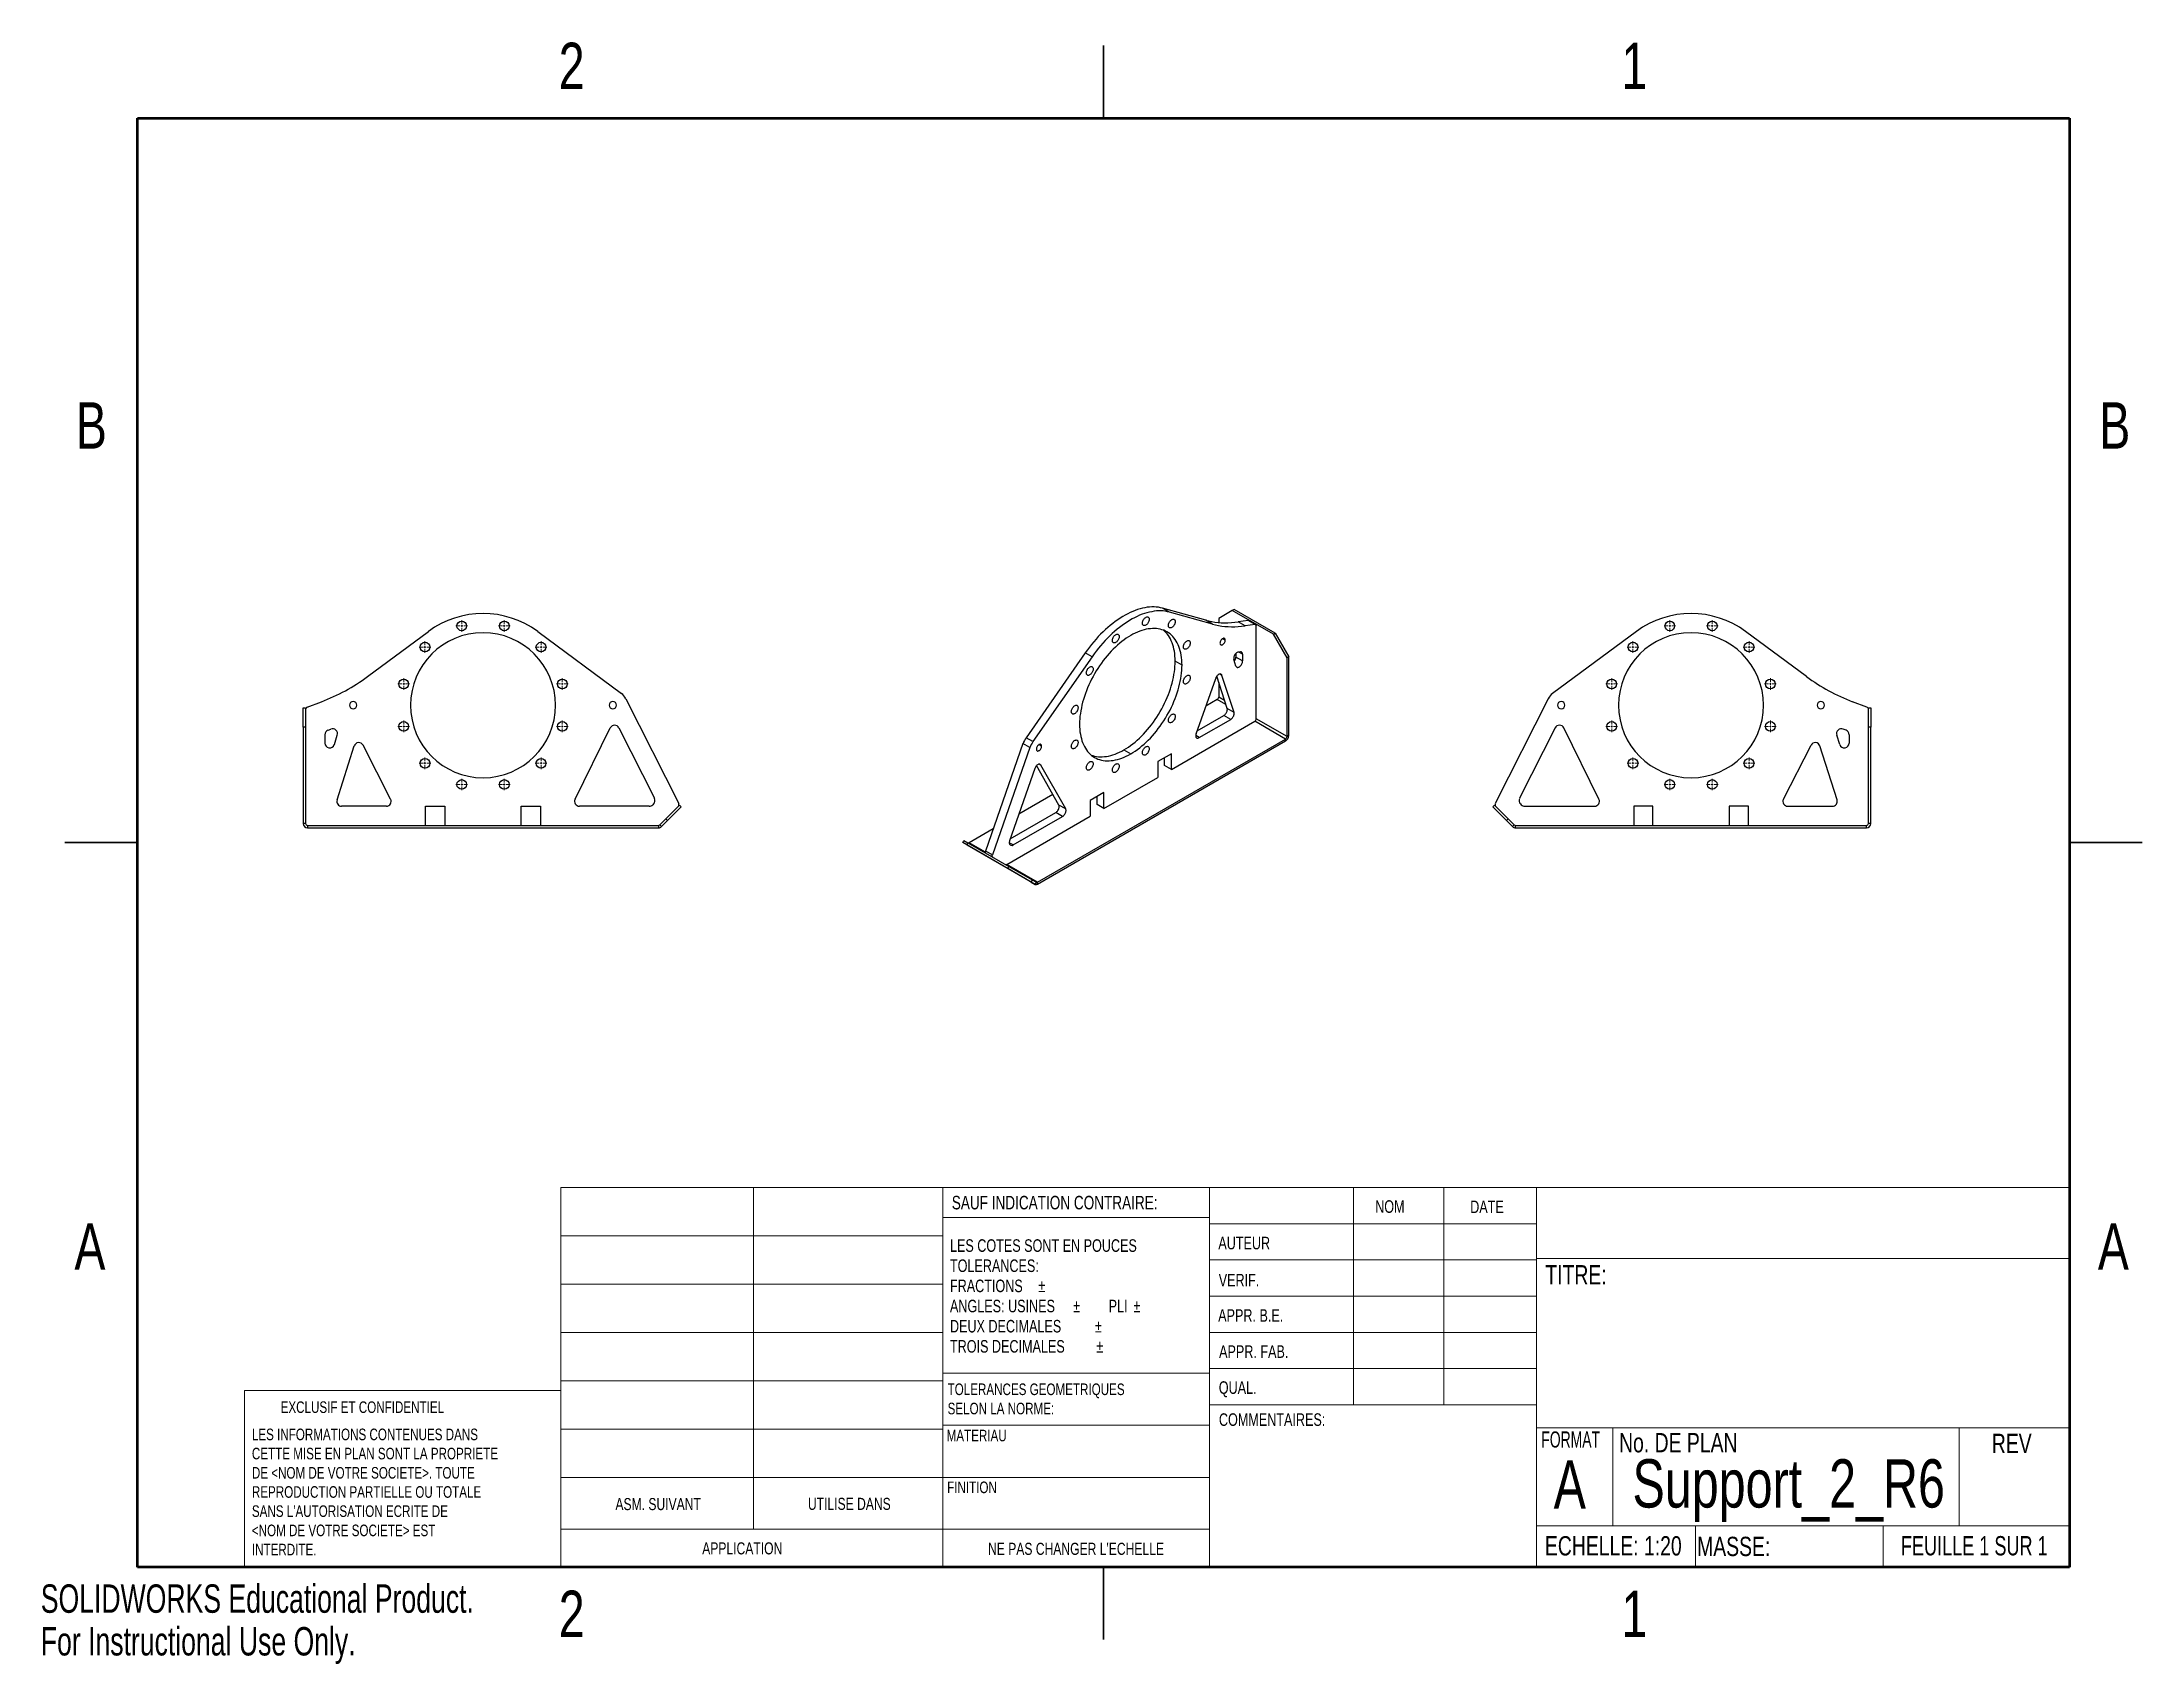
# Model space of a CAD drawing. Header units: millimetres. Extents: x 0 to 276, y 0 to 213.
import ezdxf

# ---------------------------------------------------------------- set-up
doc = ezdxf.new("R2010")
doc.units = ezdxf.units.MM
doc.styles.add('SLDTEXTSTYLE0', font='TXT', dxfattribs={"width": 0.75})
doc.styles.add('SLDTEXTSTYLE1', font='TXT', dxfattribs={"width": 0.64567})
doc.styles.add('SLDTEXTSTYLE2', font='TXT', dxfattribs={"width": 0.7})

msp = doc.modelspace()

# ---------------------------------------------------------------- texts
at = {"color": 7, "linetype": 'Continuous', "lineweight": 0}
for s, insert, char_height, attachment_point, style in [('2', (69.79, 213.1), 6.1, 2, 'SLDTEXTSTYLE0'), ('1', (209.49, 213.1), 6.1, 2, 'SLDTEXTSTYLE0'), ('B', (6.65, 165.83), 6.1, 2, 'SLDTEXTSTYLE0'), ('B', (272.65, 165.83), 6.1, 2, 'SLDTEXTSTYLE0'), ('SAUF INDICATION CONTRAIRE:', (119.76, 61.5), 1.778, 1, 'SLDTEXTSTYLE0'), ('NOM', (175.42, 60.92), 1.651, 1, 'SLDTEXTSTYLE0'), ('DATE', (187.91, 60.88), 1.651, 1, 'SLDTEXTSTYLE0'), ('A', (6.46, 57.88), 6.1, 2, 'SLDTEXTSTYLE0'), ('LES COTES SONT EN POUCES', (119.52, 55.79), 1.651, 1, 'SLDTEXTSTYLE0'), ('AUTEUR', (154.8, 56.12), 1.651, 1, 'SLDTEXTSTYLE0'), ('A', (272.46, 57.88), 6.1, 2, 'SLDTEXTSTYLE0'), ('TOLERANCES:', (119.52, 53.14), 1.651, 1, 'SLDTEXTSTYLE0'), ('FRACTIONS', (119.52, 50.49), 1.651, 1, 'SLDTEXTSTYLE0'), ('%%p', (131.14, 50.49), 1.651, 1, 'SLDTEXTSTYLE0'), ('VERIF.', (154.85, 51.24), 1.651, 1, 'SLDTEXTSTYLE0'), ('TITRE:', (197.79, 52.39), 2.54, 1, 'SLDTEXTSTYLE0'), ('ANGLES: USINES', (119.52, 47.84), 1.651, 1, 'SLDTEXTSTYLE0'), ('%%p', (135.71, 47.84), 1.651, 1, 'SLDTEXTSTYLE0'), ('PLI', (140.38, 47.84), 1.651, 1, 'SLDTEXTSTYLE0'), ('%%p', (143.64, 47.84), 1.651, 1, 'SLDTEXTSTYLE0'), ('DEUX DECIMALES', (119.52, 45.19), 1.651, 1, 'SLDTEXTSTYLE0'), ('%%p', (138.58, 45.19), 1.651, 1, 'SLDTEXTSTYLE0'), ('APPR. B.E.', (154.78, 46.6), 1.651, 1, 'SLDTEXTSTYLE0'), ('TROIS DECIMALES', (119.52, 42.54), 1.651, 1, 'SLDTEXTSTYLE0'), ('%%p', (138.76, 42.54), 1.651, 1, 'SLDTEXTSTYLE0'), ('APPR. FAB.', (154.9, 41.85), 1.651, 1, 'SLDTEXTSTYLE0'), ('TOLERANCES GEOMETRIQUES', (119.21, 36.83), 1.524, 1, 'SLDTEXTSTYLE0'), ('QUAL.', (154.86, 37.12), 1.651, 1, 'SLDTEXTSTYLE0'), ('EXCLUSIF ET CONFIDENTIEL', (31.53, 34.48), 1.524, 1, 'SLDTEXTSTYLE0'), ('SELON LA NORME:', (119.21, 34.3), 1.524, 1, 'SLDTEXTSTYLE0'), ('LES INFORMATIONS CONTENUES DANS', (27.75, 30.9), 1.524, 1, 'SLDTEXTSTYLE0'), ('MATERIAU', (119.08, 30.75), 1.524, 1, 'SLDTEXTSTYLE0'), ('COMMENTAIRES:', (154.88, 32.91), 1.651, 1, 'SLDTEXTSTYLE0'), ('FORMAT', (197.26, 30.53), 2.117, 1, 'SLDTEXTSTYLE1'), ('CETTE MISE EN PLAN SONT LA PROPRIETE', (27.75, 28.38), 1.524, 1, 'SLDTEXTSTYLE0'), ('No. DE PLAN', (207.48, 30.32), 2.54, 1, 'SLDTEXTSTYLE0'), ('REV', (256.48, 30.22), 2.54, 1, 'SLDTEXTSTYLE0'), ('DE <NOM DE VOTRE SOCIETE>. TOUTE', (27.75, 25.85), 1.524, 1, 'SLDTEXTSTYLE0'), ('A', (198.88, 26.72), 6.35, 1, 'SLDTEXTSTYLE0'), ('Support_2_R6', (229.78, 26.87), 6.35, 2, 'SLDTEXTSTYLE0'), ('REPRODUCTION PARTIELLE OU TOTALE', (27.75, 23.33), 1.524, 1, 'SLDTEXTSTYLE0'), ('FINITION', (119.15, 23.94), 1.524, 1, 'SLDTEXTSTYLE0'), ("SANS L'AUTORISATION ECRITE DE", (27.75, 20.81), 1.524, 1, 'SLDTEXTSTYLE0'), ('ASM. SUIVANT', (75.54, 21.77), 1.5875, 1, 'SLDTEXTSTYLE0'), ('UTILISE DANS', (100.85, 21.8), 1.5875, 1, 'SLDTEXTSTYLE0'), ('<NOM DE VOTRE SOCIETE> EST', (27.75, 18.28), 1.524, 1, 'SLDTEXTSTYLE0'), ('ECHELLE: 1:20', (197.73, 16.76), 2.54, 1, 'SLDTEXTSTYLE0'), ('MASSE:', (217.74, 16.68), 2.54, 1, 'SLDTEXTSTYLE0'), ('FEUILLE 1 SUR 1', (244.53, 16.77), 2.54, 1, 'SLDTEXTSTYLE2'), ('INTERDITE.', (27.75, 15.76), 1.524, 1, 'SLDTEXTSTYLE0'), ('APPLICATION', (86.95, 15.95), 1.5875, 1, 'SLDTEXTSTYLE0'), ("NE PAS CHANGER L'ECHELLE", (136.09, 15.89), 1.5875, 2, 'SLDTEXTSTYLE0'), ('2', (69.79, 9.6), 6.1, 2, 'SLDTEXTSTYLE0'), ('1', (209.49, 9.6), 6.1, 2, 'SLDTEXTSTYLE0')]:
    msp.add_mtext(s, dxfattribs=dict(at, insert=insert, char_height=char_height, attachment_point=attachment_point, style=style))
at = {"color": 7, "linetype": 'Continuous', "char_height": 3.7351, "attachment_point": 1, "style": 'SLDTEXTSTYLE2'}
for s, insert in [('SOLIDWORKS Educational Product.', (0, 10.42)), ('For Instructional Use Only.', (0, 4.81))]:
    msp.add_mtext(s, dxfattribs=dict(at, insert=insert))

# ---------------------------------------------------------------- blocks, each defined once
blk = doc.blocks.new('SW_CENTERMARKSYMBOL_0')
at = {"color": 0, "linetype": 'Continuous', "lineweight": 18}
for p, q in [((-0.254, 0), (-0.762, 0)), ((0, 0), (-0.127, 0)), ((0, 0.254), (0, 0.762)), ((0, 0), (0, 0.127)), ((0, 0), (0, -0.127)), ((0, 0), (0.127, 0)), ((0.254, 0), (0.762, 0)), ((0, -0.254), (0, -0.762))]:
    blk.add_line(p, q, dxfattribs=at)
blk = doc.blocks.new('SW_CENTERMARKSYMBOL_1')
at = {"color": 0, "linetype": 'Continuous', "lineweight": 18}
for p, q in [((-0.254, 0), (-0.762, 0)), ((0, 0), (-0.127, 0)), ((0, 0.254), (0, 0.762)), ((0, 0), (0, 0.127)), ((0, 0), (0, -0.127)), ((0, 0), (0.127, 0)), ((0.254, 0), (0.762, 0)), ((0, -0.254), (0, -0.762))]:
    blk.add_line(p, q, dxfattribs=at)
blk = doc.blocks.new('SW_CENTERMARKSYMBOL_2')
at = {"color": 0, "linetype": 'Continuous', "lineweight": 18}
for p, q in [((-0.254, 0), (-0.762, 0)), ((0, 0), (-0.127, 0)), ((0, 0.254), (0, 0.762)), ((0, 0), (0, 0.127)), ((0, 0), (0, -0.127)), ((0, 0), (0.127, 0)), ((0.254, 0), (0.762, 0)), ((0, -0.254), (0, -0.762))]:
    blk.add_line(p, q, dxfattribs=at)
blk = doc.blocks.new('SW_CENTERMARKSYMBOL_3')
at = {"color": 0, "linetype": 'Continuous', "lineweight": 18}
for p, q in [((-0.254, 0), (-0.762, 0)), ((0, 0), (-0.127, 0)), ((0, 0.254), (0, 0.762)), ((0, 0), (0, 0.127)), ((0, 0), (0, -0.127)), ((0, 0), (0.127, 0)), ((0.254, 0), (0.762, 0)), ((0, -0.254), (0, -0.762))]:
    blk.add_line(p, q, dxfattribs=at)
blk = doc.blocks.new('SW_CENTERMARKSYMBOL_4')
at = {"color": 0, "linetype": 'Continuous', "lineweight": 18}
for p, q in [((-0.254, 0), (-0.762, 0)), ((0, 0), (-0.127, 0)), ((0, 0.254), (0, 0.762)), ((0, 0), (0, 0.127)), ((0, 0), (0, -0.127)), ((0, 0), (0.127, 0)), ((0.254, 0), (0.762, 0)), ((0, -0.254), (0, -0.762))]:
    blk.add_line(p, q, dxfattribs=at)
blk = doc.blocks.new('SW_CENTERMARKSYMBOL_5')
at = {"color": 0, "linetype": 'Continuous', "lineweight": 18}
for p, q in [((-0.254, 0), (-0.762, 0)), ((0, 0), (-0.127, 0)), ((0, 0.254), (0, 0.762)), ((0, 0), (0, 0.127)), ((0, 0), (0, -0.127)), ((0, 0), (0.127, 0)), ((0.254, 0), (0.762, 0)), ((0, -0.254), (0, -0.762))]:
    blk.add_line(p, q, dxfattribs=at)
blk = doc.blocks.new('SW_CENTERMARKSYMBOL_6')
at = {"color": 0, "linetype": 'Continuous', "lineweight": 18}
for p, q in [((-0.254, 0), (-0.762, 0)), ((0, 0), (-0.127, 0)), ((0, 0.254), (0, 0.762)), ((0, 0), (0, 0.127)), ((0, 0), (0, -0.127)), ((0, 0), (0.127, 0)), ((0.254, 0), (0.762, 0)), ((0, -0.254), (0, -0.762))]:
    blk.add_line(p, q, dxfattribs=at)
blk = doc.blocks.new('SW_CENTERMARKSYMBOL_7')
at = {"color": 0, "linetype": 'Continuous', "lineweight": 18}
for p, q in [((-0.254, 0), (-0.762, 0)), ((0, 0), (-0.127, 0)), ((0, 0.254), (0, 0.762)), ((0, 0), (0, 0.127)), ((0, 0), (0, -0.127)), ((0, 0), (0.127, 0)), ((0.254, 0), (0.762, 0)), ((0, -0.254), (0, -0.762))]:
    blk.add_line(p, q, dxfattribs=at)
blk = doc.blocks.new('SW_CENTERMARKSYMBOL_8')
at = {"color": 0, "linetype": 'Continuous', "lineweight": 18}
for p, q in [((-0.254, 0), (-0.762, 0)), ((0, 0), (-0.127, 0)), ((0, 0.254), (0, 0.762)), ((0, 0), (0, 0.127)), ((0, 0), (0, -0.127)), ((0, 0), (0.127, 0)), ((0.254, 0), (0.762, 0)), ((0, -0.254), (0, -0.762))]:
    blk.add_line(p, q, dxfattribs=at)
blk = doc.blocks.new('SW_CENTERMARKSYMBOL_9')
at = {"color": 0, "linetype": 'Continuous', "lineweight": 18}
for p, q in [((-0.254, 0), (-0.762, 0)), ((0, 0), (-0.127, 0)), ((0, 0.254), (0, 0.762)), ((0, 0), (0, 0.127)), ((0, 0), (0, -0.127)), ((0, 0), (0.127, 0)), ((0.254, 0), (0.762, 0)), ((0, -0.254), (0, -0.762))]:
    blk.add_line(p, q, dxfattribs=at)
blk = doc.blocks.new('SW_CENTERMARKSYMBOL_10')
at = {"color": 0, "linetype": 'Continuous', "lineweight": 18}
for p, q in [((-0.254, 0), (-0.762, 0)), ((0, 0), (-0.127, 0)), ((0, 0.254), (0, 0.762)), ((0, 0), (0, 0.127)), ((0, 0), (0, -0.127)), ((0, 0), (0.127, 0)), ((0.254, 0), (0.762, 0)), ((0, -0.254), (0, -0.762))]:
    blk.add_line(p, q, dxfattribs=at)
blk = doc.blocks.new('SW_CENTERMARKSYMBOL_11')
at = {"color": 0, "linetype": 'Continuous', "lineweight": 18}
for p, q in [((-0.254, 0), (-0.762, 0)), ((0, 0), (-0.127, 0)), ((0, 0.254), (0, 0.762)), ((0, 0), (0, 0.127)), ((0, 0), (0, -0.127)), ((0, 0), (0.127, 0)), ((0.254, 0), (0.762, 0)), ((0, -0.254), (0, -0.762))]:
    blk.add_line(p, q, dxfattribs=at)
blk = doc.blocks.new('SW_CENTERMARKSYMBOL_12')
at = {"color": 0, "linetype": 'Continuous', "lineweight": 18}
for p, q in [((-0.254, 0), (-0.762, 0)), ((0, 0), (-0.127, 0)), ((0, 0.254), (0, 0.762)), ((0, 0), (0, 0.127)), ((0, 0), (0, -0.127)), ((0, 0), (0.127, 0)), ((0.254, 0), (0.762, 0)), ((0, -0.254), (0, -0.762))]:
    blk.add_line(p, q, dxfattribs=at)
blk = doc.blocks.new('SW_CENTERMARKSYMBOL_13')
at = {"color": 0, "linetype": 'Continuous', "lineweight": 18}
for p, q in [((-0.254, 0), (-0.762, 0)), ((0, 0), (-0.127, 0)), ((0, 0.254), (0, 0.762)), ((0, 0), (0, 0.127)), ((0, 0), (0, -0.127)), ((0, 0), (0.127, 0)), ((0.254, 0), (0.762, 0)), ((0, -0.254), (0, -0.762))]:
    blk.add_line(p, q, dxfattribs=at)
blk = doc.blocks.new('SW_CENTERMARKSYMBOL_14')
at = {"color": 0, "linetype": 'Continuous', "lineweight": 18}
for p, q in [((-0.254, 0), (-0.762, 0)), ((0, 0), (-0.127, 0)), ((0, 0.254), (0, 0.762)), ((0, 0), (0, 0.127)), ((0, 0), (0, -0.127)), ((0, 0), (0.127, 0)), ((0.254, 0), (0.762, 0)), ((0, -0.254), (0, -0.762))]:
    blk.add_line(p, q, dxfattribs=at)
blk = doc.blocks.new('SW_CENTERMARKSYMBOL_15')
at = {"color": 0, "linetype": 'Continuous', "lineweight": 18}
for p, q in [((-0.254, 0), (-0.762, 0)), ((0, 0), (-0.127, 0)), ((0, 0.254), (0, 0.762)), ((0, 0), (0, 0.127)), ((0, 0), (0, -0.127)), ((0, 0), (0.127, 0)), ((0.254, 0), (0.762, 0)), ((0, -0.254), (0, -0.762))]:
    blk.add_line(p, q, dxfattribs=at)
blk = doc.blocks.new('SW_CENTERMARKSYMBOL_16')
at = {"color": 0, "linetype": 'Continuous', "lineweight": 18}
for p, q in [((-0.254, 0), (-0.762, 0)), ((0, 0), (-0.127, 0)), ((0, 0.254), (0, 0.762)), ((0, 0), (0, 0.127)), ((0, 0), (0, -0.127)), ((0, 0), (0.127, 0)), ((0.254, 0), (0.762, 0)), ((0, -0.254), (0, -0.762))]:
    blk.add_line(p, q, dxfattribs=at)
blk = doc.blocks.new('SW_CENTERMARKSYMBOL_17')
at = {"color": 0, "linetype": 'Continuous', "lineweight": 18}
for p, q in [((-0.254, 0), (-0.762, 0)), ((0, 0), (-0.127, 0)), ((0, 0.254), (0, 0.762)), ((0, 0), (0, 0.127)), ((0, 0), (0, -0.127)), ((0, 0), (0.127, 0)), ((0.254, 0), (0.762, 0)), ((0, -0.254), (0, -0.762))]:
    blk.add_line(p, q, dxfattribs=at)
blk = doc.blocks.new('SW_CENTERMARKSYMBOL_18')
at = {"color": 0, "linetype": 'Continuous', "lineweight": 18}
for p, q in [((-0.254, 0), (-0.762, 0)), ((0, 0), (-0.127, 0)), ((0, 0.254), (0, 0.762)), ((0, 0), (0, 0.127)), ((0, 0), (0, -0.127)), ((0, 0), (0.127, 0)), ((0.254, 0), (0.762, 0)), ((0, -0.254), (0, -0.762))]:
    blk.add_line(p, q, dxfattribs=at)
blk = doc.blocks.new('SW_CENTERMARKSYMBOL_19')
at = {"color": 0, "linetype": 'Continuous', "lineweight": 18}
for p, q in [((-0.254, 0), (-0.762, 0)), ((0, 0), (-0.127, 0)), ((0, 0.254), (0, 0.762)), ((0, 0), (0, 0.127)), ((0, 0), (0, -0.127)), ((0, 0), (0.127, 0)), ((0.254, 0), (0.762, 0)), ((0, -0.254), (0, -0.762))]:
    blk.add_line(p, q, dxfattribs=at)
blk = doc.blocks.new('SW_CENTERMARKSYMBOL_20')
at = {"color": 0, "linetype": 'Continuous', "lineweight": 18}
for p, q in [((-0.254, 0), (-0.762, 0)), ((0, 0), (-0.127, 0)), ((0, 0.254), (0, 0.762)), ((0, 0), (0, 0.127)), ((0, 0), (0, -0.127)), ((0, 0), (0.127, 0)), ((0.254, 0), (0.762, 0)), ((0, -0.254), (0, -0.762))]:
    blk.add_line(p, q, dxfattribs=at)
blk = doc.blocks.new('SW_CENTERMARKSYMBOL_21')
at = {"color": 0, "linetype": 'Continuous', "lineweight": 18}
for p, q in [((-0.254, 0), (-0.762, 0)), ((0, 0), (-0.127, 0)), ((0, 0.254), (0, 0.762)), ((0, 0), (0, 0.127)), ((0, 0), (0, -0.127)), ((0, 0), (0.127, 0)), ((0.254, 0), (0.762, 0)), ((0, -0.254), (0, -0.762))]:
    blk.add_line(p, q, dxfattribs=at)
blk = doc.blocks.new('SW_CENTERMARKSYMBOL_22')
at = {"color": 0, "linetype": 'Continuous', "lineweight": 18}
for p, q in [((-0.254, 0), (-0.762, 0)), ((0, 0), (-0.127, 0)), ((0, 0.254), (0, 0.762)), ((0, 0), (0, 0.127)), ((0, 0), (0, -0.127)), ((0, 0), (0.127, 0)), ((0.254, 0), (0.762, 0)), ((0, -0.254), (0, -0.762))]:
    blk.add_line(p, q, dxfattribs=at)
blk = doc.blocks.new('SW_CENTERMARKSYMBOL_23')
at = {"color": 0, "linetype": 'Continuous', "lineweight": 18}
for p, q in [((-0.254, 0), (-0.762, 0)), ((0, 0), (-0.127, 0)), ((0, 0.254), (0, 0.762)), ((0, 0), (0, 0.127)), ((0, 0), (0, -0.127)), ((0, 0), (0.127, 0)), ((0.254, 0), (0.762, 0)), ((0, -0.254), (0, -0.762))]:
    blk.add_line(p, q, dxfattribs=at)

# ---------------------------------------------------------------- linework, layer by layer
at = {"color": 7, "linetype": 'Continuous', "lineweight": 25}
for p, q in [((139.7, 212.72), (139.7, 203.2)), ((139.7, 203.2), (139.7, 212.72)), ((148.37, 138.24), (147.47, 138.76)), ((153.14, 137.18), (147.47, 138.76)), ((154.03, 136.66), (148.37, 138.24)), ((156.64, 138.46), (154.85, 137.42)), ((156.87, 138.59), (156.64, 138.46)), ((162.03, 135.35), (156.64, 138.46)), ((162.26, 135.48), (156.87, 138.59)), ((42.94, 129.76), (50.95, 135.7)), ((65.32, 135.7), (76.34, 127.53)), ((154.03, 136.66), (153.14, 137.18)), ((154.85, 137.42), (154.85, 136.87)), ((158.74, 137.14), (157.41, 136.95)), ((158.31, 136.43), (157.41, 136.95)), ((159.64, 136.62), (158.31, 136.43)), ((159.64, 136.62), (158.74, 137.14)), ((159.72, 136.61), (158.82, 137.13)), ((159.79, 124.22), (159.79, 136.46)), ((162.03, 135.35), (162.26, 135.48)), ((163.83, 132.24), (162.03, 135.35)), ((162.26, 135.48), (164.05, 132.36)), ((209.76, 135.7), (198.74, 127.53)), ((232.13, 129.76), (224.12, 135.7)), ((137.31, 132.89), (129.52, 121.73)), ((138.21, 132.37), (137.31, 132.89)), ((155.7, 134.55), (155.36, 134.75)), ((157.09, 132.79), (157.09, 132.34)), ((157.7, 133.02), (157.42, 132.98)), ((157.99, 132.71), (157.49, 132.99)), ((157.99, 132.71), (157.99, 131.82)), ((138.21, 132.37), (130.42, 121.21)), ((150.03, 131.28), (149.13, 131.8)), ((155.97, 125.58), (154.59, 129.8)), ((155.27, 129.93), (154.98, 130.1)), ((156.86, 125.06), (155.27, 129.93)), ((157.11, 131.15), (156.84, 132)), ((157.99, 131.82), (157.09, 132.34)), ((164.05, 132.36), (163.83, 132.24)), ((163.83, 121.88), (163.83, 132.24)), ((164.05, 122.01), (164.05, 132.36)), ((151.88, 122.26), (154.45, 129.53)), ((154.85, 129), (154.85, 127.07)), ((155.63, 126.62), (154.85, 127.07)), ((34.49, 125.67), (34.81, 125.67)), ((34.49, 123.13), (34.49, 125.67)), ((34.81, 125.67), (34.81, 123.13)), ((35.01, 125.75), (36.9, 126.46)), ((76.9, 126.86), (83.87, 113.06)), ((152, 122.62), (155.54, 124.66)), ((154.66, 126.74), (153.15, 125.87)), ((155.8, 126.08), (154.66, 126.74)), ((156.44, 124.14), (155.54, 124.66)), ((156.86, 125.06), (155.97, 125.58)), ((198.17, 126.86), (191.21, 113.06)), ((240.06, 125.75), (238.18, 126.46)), ((240.27, 125.67), (240.59, 125.67)), ((240.27, 123.13), (240.27, 125.67)), ((240.59, 125.67), (240.59, 123.13)), ((34.49, 123.13), (34.49, 110.46)), ((34.81, 123.13), (34.49, 123.13)), ((34.81, 123.13), (34.81, 110.46)), ((37.35, 122.12), (37.35, 121.03)), ((37.76, 122.71), (38.15, 122.86)), ((38.59, 120.84), (38.98, 122.08)), ((70.23, 113.64), (74.86, 123.02)), ((75.99, 123.03), (80.67, 113.76)), ((130.42, 121.21), (129.52, 121.73)), ((131.02, 102.73), (163.64, 121.56)), ((148.63, 117.56), (159.6, 123.89)), ((152.28, 121.74), (151.83, 122)), ((152.28, 121.74), (156.44, 124.14)), ((163.64, 121.56), (159.6, 123.89)), ((163.83, 121.88), (159.79, 124.22)), ((163.64, 121.3), (163.64, 121.56)), ((164.05, 122.01), (163.83, 121.88)), ((199.08, 123.03), (194.41, 113.76)), ((204.84, 113.64), (200.22, 123.02)), ((236.49, 120.84), (236.1, 122.08)), ((237.32, 122.71), (236.93, 122.86)), ((237.73, 122.12), (237.73, 121.03)), ((240.59, 123.13), (240.27, 123.13)), ((240.27, 110.46), (240.27, 123.13)), ((240.59, 110.46), (240.59, 123.13)), ((38.94, 113.56), (41.19, 120.64)), ((45.99, 113.65), (42.36, 120.74)), ((129.12, 120.95), (124.2, 106.83)), ((130.02, 120.43), (125.1, 106.31)), ((130.02, 120.43), (129.12, 120.95)), ((131.02, 102.47), (163.64, 121.3)), ((131.57, 120.62), (131.22, 120.82)), ((142.39, 120.13), (143.29, 119.61)), ((148.63, 119.63), (146.83, 118.59)), ((147.73, 118.07), (147.73, 119.11)), ((148.63, 117.56), (148.63, 119.63)), ((229.08, 113.65), (232.72, 120.74)), ((236.13, 113.56), (233.89, 120.64)), ((130.66, 117.67), (127.36, 108.19)), ((133.84, 112.88), (130.9, 118.06)), ((131.47, 118.13), (131.26, 118.25)), ((134.74, 112.36), (131.47, 118.13)), ((139.75, 112.43), (146.83, 116.52)), ((146.83, 118.59), (146.83, 116.52)), ((148.63, 117.56), (147.73, 118.07)), ((133.05, 114.27), (128.58, 111.68)), ((139.75, 114.51), (137.96, 113.47)), ((137.96, 113.47), (137.96, 111.4)), ((138.85, 112.95), (138.85, 113.99)), ((139.75, 112.43), (139.75, 114.51)), ((34.81, 110.46), (34.49, 110.46)), ((45.43, 112.73), (39.55, 112.73)), ((50.59, 112.73), (53.13, 112.73)), ((50.59, 110.19), (50.59, 112.73)), ((53.13, 112.73), (53.13, 110.19)), ((63.14, 112.73), (65.68, 112.73)), ((63.14, 110.19), (63.14, 112.73)), ((65.68, 112.73), (65.68, 110.19)), ((79.99, 112.73), (70.8, 112.73)), ((80.55, 113.02), (80.44, 112.92)), ((81.39, 110.27), (82.18, 111.06)), ((81.61, 110.04), (82.4, 110.83)), ((82.18, 111.06), (83.97, 112.85)), ((82.4, 110.83), (82.18, 111.06)), ((84.2, 112.63), (82.4, 110.83)), ((83.97, 112.85), (84.2, 112.63)), ((126.98, 105.06), (137.96, 111.4)), ((127.44, 108.44), (133.44, 111.9)), ((127.84, 107.63), (134.33, 111.38)), ((134.33, 111.38), (133.44, 111.9)), ((134.74, 112.36), (133.84, 112.88)), ((139.75, 112.43), (138.85, 112.95)), ((190.88, 112.63), (191.11, 112.85)), ((192.68, 110.83), (190.88, 112.63)), ((191.11, 112.85), (192.9, 111.06)), ((192.9, 111.06), (192.68, 110.83)), ((192.68, 110.83), (193.46, 110.04)), ((192.9, 111.06), (193.69, 110.27)), ((194.53, 113.02), (194.63, 112.92)), ((195.08, 112.73), (204.27, 112.73)), ((209.4, 112.73), (209.4, 110.19)), ((211.94, 112.73), (209.4, 112.73)), ((211.94, 110.19), (211.94, 112.73)), ((221.95, 112.73), (221.95, 110.19)), ((224.49, 112.73), (221.95, 112.73)), ((224.49, 110.19), (224.49, 112.73)), ((229.65, 112.73), (235.53, 112.73)), ((240.59, 110.46), (240.27, 110.46)), ((3.17, 107.95), (12.7, 107.95)), ((12.7, 107.95), (3.17, 107.95)), ((35.07, 110.19), (35.07, 109.87)), ((35.07, 110.19), (81.2, 110.19)), ((35.07, 109.87), (81.2, 109.87)), ((81.2, 110.19), (81.2, 109.87)), ((81.39, 110.27), (81.61, 110.04)), ((121.19, 107.95), (121.35, 108.22)), ((121.75, 107.63), (121.19, 107.95)), ((121.72, 107.64), (121.19, 107.95)), ((121.35, 108.22), (121.88, 107.92)), ((121.88, 107.92), (121.72, 107.64)), ((121.88, 107.92), (127.27, 104.81)), ((125.21, 109.74), (122.04, 107.91)), ((124.17, 106.68), (122.04, 107.91)), ((127.84, 107.63), (127.31, 107.93)), ((193.46, 110.04), (193.69, 110.27)), ((193.88, 110.19), (240, 110.19)), ((193.88, 109.87), (193.88, 110.19)), ((193.88, 109.87), (240, 109.87)), ((240, 109.87), (240, 110.19)), ((276.23, 107.95), (266.7, 107.95)), ((266.7, 107.95), (276.23, 107.95)), ((121.72, 107.64), (127.11, 104.53)), ((130.73, 102.44), (121.75, 107.63)), ((125.1, 106.31), (124.2, 106.83)), ((131.02, 102.73), (126.98, 105.06)), ((127.44, 107.64), (127.52, 107.6)), ((127.11, 104.53), (127.27, 104.81)), ((130.18, 102.76), (127.11, 104.53)), ((127.27, 104.81), (130.33, 103.04)), ((130.33, 103.04), (130.18, 102.76)), ((130.18, 102.76), (130.73, 102.44)), ((130.33, 103.04), (130.89, 102.72)), ((130.73, 102.44), (130.89, 102.72)), ((131.02, 102.47), (131.02, 102.73)), ((139.7, 3.17), (139.7, 12.7)), ((139.7, 12.7), (139.7, 3.17))]:
    msp.add_line(p, q, dxfattribs=at)
at = {"color": 7, "linetype": 'Continuous', "lineweight": 50}
for p, q in [((12.7, 12.7), (12.7, 203.2)), ((12.7, 203.2), (266.7, 203.2)), ((266.7, 203.2), (266.7, 12.7)), ((266.7, 12.7), (12.7, 12.7))]:
    msp.add_line(p, q, dxfattribs=at)
at = {"color": 7, "linetype": 'Continuous', "lineweight": 18}
for p, q in [((68.35, 62.59), (266.7, 62.59)), ((68.35, 12.7), (68.35, 62.59)), ((93.7, 62.59), (93.7, 17.69)), ((118.57, 12.7), (118.57, 62.59)), ((153.66, 62.59), (153.66, 12.7)), ((172.56, 62.59), (172.56, 34.02)), ((184.46, 62.59), (184.46, 34.02)), ((196.63, 62.59), (196.63, 12.7)), ((153.66, 58.67), (118.57, 58.67)), ((68.35, 56.24), (118.57, 56.24)), ((153.66, 57.83), (196.63, 57.83)), ((153.66, 53.07), (196.63, 53.07)), ((196.63, 53.27), (266.7, 53.27)), ((68.35, 49.89), (118.57, 49.89)), ((153.66, 48.31), (196.63, 48.31)), ((68.35, 43.54), (118.57, 43.54)), ((196.63, 43.54), (153.66, 43.54)), ((196.63, 38.78), (153.66, 38.78)), ((26.77, 12.7), (26.77, 35.92)), ((68.35, 35.92), (26.77, 35.92)), ((68.35, 37.19), (118.57, 37.19)), ((118.57, 38.19), (153.66, 38.19)), ((196.63, 34.02), (153.66, 34.02)), ((68.35, 30.84), (118.57, 30.84)), ((118.57, 31.34), (153.66, 31.34)), ((196.63, 30.98), (266.7, 30.98)), ((206.68, 30.98), (206.68, 18.11)), ((252.17, 30.98), (252.17, 18.11)), ((68.35, 24.49), (118.57, 24.49)), ((118.57, 24.48), (153.66, 24.48)), ((68.35, 17.69), (153.66, 17.69)), ((196.63, 18.11), (266.7, 18.11)), ((217.54, 18.11), (217.54, 12.7)), ((242.22, 18.11), (242.22, 12.7))]:
    msp.add_line(p, q, dxfattribs=at)
at = {"color": 7, "linetype": 'Continuous', "lineweight": 25, "flags": 128}
for points in [[(147.47, 138.76), (147.2, 138.82), (146.93, 138.87), (146.64, 138.9), (146.36, 138.92), (146.06, 138.92), (145.76, 138.9), (145.46, 138.87), (145.15, 138.82), (144.83, 138.76), (144.51, 138.68), (144.19, 138.58), (143.87, 138.46), (143.54, 138.33), (143.22, 138.19), (142.89, 138.03), (142.56, 137.85), (142.23, 137.66), (141.9, 137.46), (141.57, 137.24), (141.24, 137.01), (140.92, 136.76), (140.59, 136.5), (140.27, 136.23), (139.95, 135.94), (139.64, 135.64), (139.33, 135.34), (139.02, 135.02), (138.72, 134.69), (138.43, 134.34), (138.14, 133.99), (137.86, 133.64), (137.58, 133.27), (137.31, 132.89)], [(148.37, 138.24), (148.1, 138.3), (147.83, 138.35), (147.54, 138.39), (147.25, 138.4), (146.96, 138.4), (146.66, 138.39), (146.35, 138.35), (146.04, 138.3), (145.73, 138.24), (145.41, 138.16), (145.09, 138.06), (144.77, 137.95), (144.44, 137.82), (144.11, 137.67), (143.79, 137.51), (143.46, 137.34), (143.13, 137.14), (142.8, 136.94), (142.47, 136.72), (142.14, 136.49), (141.81, 136.24), (141.49, 135.98), (141.17, 135.71), (140.85, 135.42), (140.54, 135.13), (140.23, 134.82), (139.92, 134.5), (139.62, 134.17), (139.33, 133.83), (139.04, 133.48), (138.76, 133.12), (138.48, 132.75), (138.21, 132.37)], [(140.87, 134.5), (140.87, 134.6), (140.89, 134.69), (140.92, 134.79), (140.97, 134.89), (141.02, 134.98), (141.08, 135.07), (141.15, 135.15), (141.22, 135.22), (141.3, 135.27), (141.37, 135.31), (141.45, 135.34), (141.52, 135.34), (141.58, 135.33), (141.64, 135.31), (141.69, 135.27), (141.72, 135.21), (141.75, 135.15), (141.76, 135.07), (141.76, 134.98), (141.75, 134.88), (141.72, 134.79), (141.69, 134.69), (141.64, 134.59), (141.58, 134.5), (141.52, 134.42), (141.45, 134.34), (141.37, 134.28), (141.3, 134.23), (141.22, 134.2), (141.15, 134.19), (141.08, 134.19), (141.02, 134.2), (140.97, 134.24), (140.92, 134.28), (140.89, 134.35), (140.87, 134.42), (140.87, 134.5)], [(150.03, 131.28), (150.02, 131.61), (150, 131.94), (149.97, 132.26), (149.92, 132.57), (149.87, 132.87), (149.8, 133.16), (149.71, 133.44), (149.62, 133.7), (149.51, 133.96), (149.39, 134.2), (149.26, 134.43), (149.12, 134.65), (148.97, 134.85), (148.81, 135.04), (148.63, 135.21), (148.45, 135.37), (148.26, 135.51), (148.05, 135.64), (147.84, 135.75), (147.62, 135.85), (147.39, 135.93), (147.15, 135.99), (146.91, 136.04), (146.66, 136.07), (146.4, 136.08), (146.14, 136.08), (145.87, 136.06), (145.59, 136.03), (145.32, 135.98), (145.03, 135.91), (144.75, 135.82), (144.46, 135.72), (144.17, 135.61), (143.88, 135.48), (143.58, 135.33), (143.29, 135.17)], [(144.82, 136.79), (144.82, 136.88), (144.84, 136.97), (144.87, 137.07), (144.92, 137.17), (144.97, 137.26), (145.03, 137.35), (145.1, 137.43), (145.17, 137.5), (145.25, 137.55), (145.32, 137.59), (145.4, 137.62), (145.47, 137.62), (145.53, 137.62), (145.59, 137.59), (145.64, 137.55), (145.68, 137.49), (145.7, 137.43), (145.71, 137.35), (145.71, 137.26), (145.7, 137.17), (145.68, 137.07), (145.64, 136.97), (145.59, 136.87), (145.53, 136.78), (145.47, 136.7), (145.4, 136.63), (145.32, 136.56), (145.25, 136.52), (145.17, 136.48), (145.1, 136.47), (145.03, 136.47), (144.97, 136.48), (144.92, 136.52), (144.87, 136.57), (144.84, 136.63), (144.82, 136.7), (144.82, 136.79)], [(149.13, 131.8), (149.12, 132.13), (149.1, 132.46), (149.07, 132.78), (149.03, 133.09), (148.97, 133.39), (148.9, 133.68), (148.82, 133.96), (148.72, 134.22), (148.62, 134.48), (148.5, 134.72), (148.37, 134.95), (148.23, 135.16), (148.07, 135.37), (147.91, 135.55), (147.74, 135.73), (147.58, 135.86)], [(148.24, 136.48), (148.25, 136.57), (148.26, 136.67), (148.3, 136.77), (148.34, 136.86), (148.39, 136.96), (148.45, 137.04), (148.52, 137.12), (148.59, 137.19), (148.67, 137.25), (148.75, 137.29), (148.82, 137.31), (148.89, 137.32), (148.96, 137.31), (149.01, 137.28), (149.06, 137.24), (149.1, 137.19), (149.12, 137.12), (149.14, 137.04), (149.14, 136.95), (149.12, 136.86), (149.1, 136.76), (149.06, 136.66), (149.01, 136.57), (148.96, 136.48), (148.89, 136.39), (148.82, 136.32), (148.75, 136.26), (148.67, 136.21), (148.59, 136.18), (148.52, 136.16), (148.45, 136.16), (148.39, 136.18), (148.34, 136.21), (148.3, 136.26), (148.26, 136.32), (148.25, 136.4), (148.24, 136.48)], [(153.14, 137.18), (153.53, 137.08), (153.94, 136.99), (154.35, 136.93), (154.77, 136.88), (155.19, 136.85), (155.62, 136.83), (156.06, 136.84), (156.51, 136.86), (156.96, 136.9), (157.41, 136.95)], [(154.03, 136.66), (154.43, 136.56), (154.84, 136.48), (155.25, 136.41), (155.67, 136.36), (156.09, 136.33), (156.52, 136.32), (156.96, 136.32), (157.4, 136.34), (157.85, 136.38), (158.31, 136.43)], [(159.64, 136.62), (159.67, 136.62), (159.7, 136.62), (159.73, 136.61), (159.75, 136.59), (159.76, 136.56), (159.78, 136.53), (159.78, 136.5), (159.79, 136.46)], [(143.29, 135.17), (143, 134.99), (142.7, 134.8), (142.41, 134.59), (142.12, 134.37), (141.83, 134.14), (141.55, 133.9), (141.27, 133.64), (140.99, 133.37), (140.71, 133.09), (140.44, 132.8), (140.18, 132.49), (139.92, 132.18), (139.67, 131.86), (139.43, 131.53), (139.19, 131.19), (138.96, 130.85), (138.74, 130.5), (138.53, 130.14), (138.33, 129.78), (138.13, 129.41), (137.95, 129.04), (137.77, 128.67), (137.61, 128.29), (137.46, 127.91), (137.32, 127.53), (137.19, 127.15), (137.07, 126.77), (136.96, 126.4), (136.87, 126.02), (136.79, 125.65), (136.72, 125.28), (136.66, 124.91), (136.61, 124.55), (136.58, 124.19), (136.56, 123.84), (136.56, 123.5)], [(150.21, 133.67), (150.22, 133.76), (150.24, 133.86), (150.27, 133.95), (150.31, 134.05), (150.37, 134.15), (150.43, 134.23), (150.5, 134.31), (150.57, 134.38), (150.64, 134.43), (150.72, 134.48), (150.8, 134.5), (150.87, 134.51), (150.93, 134.5), (150.99, 134.47), (151.04, 134.43), (151.07, 134.38), (151.1, 134.31), (151.11, 134.23), (151.11, 134.14), (151.1, 134.05), (151.07, 133.95), (151.04, 133.85), (150.99, 133.76), (150.93, 133.67), (150.87, 133.58), (150.8, 133.51), (150.72, 133.45), (150.64, 133.4), (150.57, 133.37), (150.5, 133.35), (150.43, 133.35), (150.37, 133.37), (150.31, 133.4), (150.27, 133.45), (150.24, 133.51), (150.22, 133.58), (150.21, 133.67)], [(155.7, 134.55), (155.69, 134.63), (155.68, 134.69), (155.64, 134.74), (155.6, 134.78), (155.55, 134.8), (155.49, 134.8), (155.42, 134.78), (155.36, 134.75), (155.29, 134.71), (155.23, 134.65), (155.17, 134.58), (155.11, 134.5), (155.07, 134.41), (155.04, 134.32), (155.02, 134.24), (155.01, 134.16)], [(155.01, 134.16), (155.02, 134.08), (155.04, 134.02), (155.07, 133.97), (155.11, 133.94), (155.17, 133.92), (155.23, 133.91), (155.29, 133.93), (155.36, 133.96), (155.42, 134.01), (155.49, 134.07), (155.55, 134.14), (155.6, 134.22), (155.64, 134.3), (155.68, 134.39), (155.69, 134.47), (155.7, 134.55)], [(157.42, 132.98), (157.35, 132.97), (157.27, 132.93), (157.2, 132.88), (157.12, 132.81), (157.05, 132.74), (156.99, 132.65), (156.93, 132.56), (156.88, 132.46), (156.85, 132.36), (156.83, 132.26), (156.82, 132.17), (156.82, 132.08), (156.84, 132)], [(157.99, 132.71), (157.99, 132.78), (157.97, 132.85), (157.95, 132.91), (157.91, 132.95), (157.87, 132.99), (157.82, 133.01), (157.76, 133.03), (157.7, 133.02)], [(137.44, 130.25), (137.45, 130.34), (137.47, 130.44), (137.5, 130.53), (137.54, 130.63), (137.6, 130.73), (137.66, 130.81), (137.73, 130.89), (137.8, 130.96), (137.87, 131.01), (137.95, 131.05), (138.02, 131.08), (138.1, 131.09), (138.16, 131.08), (138.22, 131.05), (138.27, 131.01), (138.3, 130.96), (138.33, 130.89), (138.34, 130.81), (138.34, 130.72), (138.33, 130.63), (138.3, 130.53), (138.27, 130.43), (138.22, 130.34), (138.16, 130.24), (138.1, 130.16), (138.02, 130.09), (137.95, 130.03), (137.87, 129.98), (137.8, 129.95), (137.73, 129.93), (137.66, 129.93), (137.6, 129.95), (137.54, 129.98), (137.5, 130.03), (137.47, 130.09), (137.45, 130.16), (137.44, 130.25)], [(142.39, 120.13), (142.69, 120.31), (142.98, 120.5), (143.27, 120.71), (143.56, 120.92), (143.85, 121.16), (144.14, 121.4), (144.42, 121.66), (144.7, 121.93), (144.97, 122.21), (145.24, 122.5), (145.5, 122.81), (145.76, 123.12), (146.01, 123.44), (146.26, 123.77), (146.49, 124.11), (146.72, 124.45), (146.94, 124.8), (147.16, 125.16), (147.36, 125.52), (147.55, 125.89), (147.74, 126.26), (147.91, 126.63), (148.07, 127.01), (148.23, 127.39), (148.37, 127.77), (148.5, 128.15), (148.62, 128.52), (148.72, 128.9), (148.82, 129.28), (148.9, 129.65), (148.97, 130.02), (149.03, 130.39), (149.07, 130.75), (149.1, 131.1), (149.12, 131.45), (149.13, 131.8)], [(143.29, 119.61), (143.58, 119.79), (143.88, 119.98), (144.17, 120.19), (144.46, 120.41), (144.75, 120.64), (145.03, 120.88), (145.32, 121.14), (145.59, 121.41), (145.87, 121.69), (146.14, 121.98), (146.4, 122.29), (146.66, 122.6), (146.91, 122.92), (147.15, 123.25), (147.39, 123.59), (147.62, 123.93), (147.84, 124.28), (148.05, 124.64), (148.26, 125), (148.45, 125.37), (148.63, 125.74), (148.81, 126.11), (148.97, 126.49), (149.12, 126.87), (149.26, 127.25), (149.39, 127.63), (149.51, 128.01), (149.62, 128.38), (149.71, 128.76), (149.8, 129.13), (149.87, 129.5), (149.92, 129.87), (149.97, 130.23), (150, 130.59), (150.02, 130.94), (150.03, 131.28)], [(150.21, 129.11), (150.22, 129.2), (150.24, 129.29), (150.27, 129.39), (150.31, 129.49), (150.37, 129.58), (150.43, 129.67), (150.5, 129.75), (150.57, 129.82), (150.64, 129.87), (150.72, 129.91), (150.8, 129.94), (150.87, 129.94), (150.93, 129.94), (150.99, 129.91), (151.04, 129.87), (151.07, 129.81), (151.1, 129.75), (151.11, 129.67), (151.11, 129.58), (151.1, 129.49), (151.07, 129.39), (151.04, 129.29), (150.99, 129.19), (150.93, 129.1), (150.87, 129.02), (150.8, 128.95), (150.72, 128.88), (150.64, 128.84), (150.57, 128.8), (150.5, 128.79), (150.43, 128.79), (150.37, 128.8), (150.31, 128.84), (150.27, 128.89), (150.24, 128.95), (150.22, 129.02), (150.21, 129.11)], [(155.27, 129.93), (155.25, 130), (155.2, 130.05), (155.15, 130.08), (155.1, 130.1), (155.03, 130.11), (154.96, 130.09), (154.88, 130.07), (154.81, 130.02), (154.73, 129.96), (154.66, 129.89), (154.6, 129.81), (154.54, 129.72), (154.49, 129.63), (154.45, 129.53)], [(157.11, 131.15), (157.14, 131.09), (157.18, 131.04), (157.23, 131), (157.29, 130.98), (157.35, 130.98), (157.42, 130.99), (157.5, 131.02), (157.57, 131.06), (157.65, 131.12), (157.72, 131.18), (157.78, 131.26), (157.84, 131.35), (157.89, 131.44), (157.94, 131.54), (157.97, 131.63), (157.98, 131.73), (157.99, 131.82)], [(135.47, 125.16), (135.48, 125.25), (135.49, 125.34), (135.53, 125.44), (135.57, 125.54), (135.62, 125.63), (135.68, 125.72), (135.75, 125.8), (135.82, 125.87), (135.9, 125.92), (135.97, 125.96), (136.05, 125.99), (136.12, 125.99), (136.18, 125.99), (136.24, 125.96), (136.29, 125.92), (136.33, 125.86), (136.35, 125.8), (136.37, 125.72), (136.37, 125.63), (136.35, 125.54), (136.33, 125.44), (136.29, 125.34), (136.24, 125.24), (136.18, 125.15), (136.12, 125.07), (136.05, 125), (135.97, 124.93), (135.9, 124.89), (135.82, 124.85), (135.75, 124.84), (135.68, 124.84), (135.62, 124.85), (135.57, 124.89), (135.53, 124.94), (135.49, 125), (135.48, 125.07), (135.47, 125.16)], [(148.24, 124.01), (148.25, 124.11), (148.26, 124.2), (148.3, 124.3), (148.34, 124.4), (148.39, 124.49), (148.45, 124.58), (148.52, 124.66), (148.59, 124.73), (148.67, 124.78), (148.75, 124.82), (148.82, 124.84), (148.89, 124.85), (148.96, 124.84), (149.01, 124.82), (149.06, 124.78), (149.1, 124.72), (149.12, 124.65), (149.14, 124.58), (149.14, 124.49), (149.12, 124.39), (149.1, 124.3), (149.06, 124.2), (149.01, 124.1), (148.96, 124.01), (148.89, 123.93), (148.82, 123.85), (148.75, 123.79), (148.67, 123.74), (148.59, 123.71), (148.52, 123.7), (148.45, 123.7), (148.39, 123.71), (148.34, 123.75), (148.3, 123.79), (148.26, 123.86), (148.25, 123.93), (148.24, 124.01)], [(155.54, 124.66), (155.61, 124.71), (155.69, 124.77), (155.76, 124.85), (155.82, 124.94), (155.88, 125.03), (155.92, 125.13), (155.95, 125.23), (155.98, 125.32), (155.99, 125.42), (155.98, 125.5), (155.97, 125.58)], [(156.44, 124.14), (156.51, 124.19), (156.59, 124.26), (156.66, 124.33), (156.72, 124.42), (156.77, 124.51), (156.82, 124.61), (156.85, 124.71), (156.87, 124.81), (156.88, 124.9), (156.88, 124.98), (156.86, 125.06)], [(136.56, 123.5), (136.56, 123.17), (136.58, 122.84), (136.61, 122.52), (136.66, 122.21), (136.72, 121.91), (136.79, 121.62), (136.87, 121.34), (136.96, 121.08), (137.07, 120.82), (137.19, 120.58), (137.32, 120.35), (137.46, 120.13), (137.61, 119.93), (137.77, 119.74), (137.95, 119.57), (138.13, 119.41), (138.33, 119.27), (138.53, 119.14), (138.74, 119.03), (138.96, 118.93), (139.19, 118.85), (139.43, 118.79), (139.67, 118.74), (139.92, 118.71), (140.18, 118.7), (140.44, 118.7), (140.71, 118.72), (140.99, 118.75), (141.27, 118.8), (141.55, 118.87), (141.83, 118.96), (142.12, 119.06), (142.41, 119.17), (142.7, 119.3), (143, 119.45), (143.29, 119.61)], [(151.88, 122.26), (151.85, 122.16), (151.83, 122.07), (151.83, 121.98), (151.84, 121.9), (151.86, 121.82), (151.89, 121.77), (151.94, 121.72), (151.99, 121.69), (152.06, 121.68), (152.13, 121.68), (152.2, 121.7), (152.28, 121.74)], [(131.57, 120.62), (131.56, 120.7), (131.54, 120.76), (131.51, 120.81), (131.47, 120.85), (131.41, 120.86), (131.36, 120.87), (131.29, 120.85), (131.22, 120.82), (131.16, 120.77), (131.09, 120.71), (131.03, 120.64), (130.98, 120.56), (130.94, 120.48), (130.91, 120.39), (130.89, 120.31), (130.88, 120.23)], [(130.88, 120.23), (130.89, 120.15), (130.91, 120.09), (130.94, 120.04), (130.98, 120), (131.03, 119.98), (131.09, 119.98), (131.16, 120), (131.22, 120.03), (131.29, 120.07), (131.36, 120.13), (131.41, 120.2), (131.47, 120.28), (131.51, 120.37), (131.54, 120.46), (131.56, 120.54), (131.57, 120.62)], [(135.47, 120.59), (135.48, 120.68), (135.49, 120.78), (135.53, 120.88), (135.57, 120.98), (135.62, 121.07), (135.68, 121.16), (135.75, 121.24), (135.82, 121.3), (135.9, 121.36), (135.97, 121.4), (136.05, 121.42), (136.12, 121.43), (136.18, 121.42), (136.24, 121.4), (136.29, 121.36), (136.33, 121.3), (136.35, 121.23), (136.37, 121.15), (136.37, 121.07), (136.35, 120.97), (136.33, 120.88), (136.29, 120.78), (136.24, 120.68), (136.18, 120.59), (136.12, 120.51), (136.05, 120.43), (135.97, 120.37), (135.9, 120.32), (135.82, 120.29), (135.75, 120.27), (135.68, 120.27), (135.62, 120.29), (135.57, 120.32), (135.53, 120.37), (135.49, 120.44), (135.48, 120.51), (135.47, 120.59)], [(138.1, 119.44), (138.29, 119.37), (138.53, 119.31), (138.77, 119.26), (139.03, 119.23), (139.28, 119.21), (139.55, 119.22), (139.82, 119.24), (140.09, 119.27), (140.37, 119.32), (140.65, 119.39), (140.93, 119.47), (141.22, 119.57), (141.51, 119.69), (141.81, 119.82), (142.1, 119.97), (142.39, 120.13)], [(144.82, 119.76), (144.82, 119.85), (144.84, 119.94), (144.87, 120.04), (144.92, 120.14), (144.97, 120.23), (145.03, 120.32), (145.1, 120.4), (145.17, 120.47), (145.25, 120.52), (145.32, 120.56), (145.4, 120.59), (145.47, 120.6), (145.53, 120.59), (145.59, 120.56), (145.64, 120.52), (145.68, 120.47), (145.7, 120.4), (145.71, 120.32), (145.71, 120.23), (145.7, 120.14), (145.68, 120.04), (145.64, 119.94), (145.59, 119.84), (145.53, 119.75), (145.47, 119.67), (145.4, 119.6), (145.32, 119.54), (145.25, 119.49), (145.17, 119.45), (145.1, 119.44), (145.03, 119.44), (144.97, 119.46), (144.92, 119.49), (144.87, 119.54), (144.84, 119.6), (144.82, 119.67), (144.82, 119.76)], [(131.47, 118.13), (131.43, 118.18), (131.38, 118.22), (131.32, 118.24), (131.25, 118.25), (131.18, 118.24), (131.11, 118.21), (131.03, 118.16), (130.95, 118.11), (130.88, 118.04), (130.82, 117.95), (130.76, 117.86), (130.7, 117.77), (130.66, 117.67)], [(137.44, 117.78), (137.45, 117.87), (137.47, 117.97), (137.5, 118.07), (137.54, 118.17), (137.6, 118.26), (137.66, 118.35), (137.73, 118.43), (137.8, 118.49), (137.87, 118.55), (137.95, 118.59), (138.02, 118.61), (138.1, 118.62), (138.16, 118.61), (138.22, 118.59), (138.27, 118.55), (138.3, 118.49), (138.33, 118.42), (138.34, 118.34), (138.34, 118.26), (138.33, 118.16), (138.3, 118.06), (138.27, 117.97), (138.22, 117.87), (138.16, 117.78), (138.1, 117.7), (138.02, 117.62), (137.95, 117.56), (137.87, 117.51), (137.8, 117.48), (137.73, 117.46), (137.66, 117.46), (137.6, 117.48), (137.54, 117.51), (137.5, 117.56), (137.47, 117.62), (137.45, 117.7), (137.44, 117.78)], [(140.87, 117.48), (140.87, 117.57), (140.89, 117.66), (140.92, 117.76), (140.97, 117.86), (141.02, 117.95), (141.08, 118.04), (141.15, 118.12), (141.22, 118.19), (141.3, 118.24), (141.37, 118.28), (141.45, 118.31), (141.52, 118.32), (141.58, 118.31), (141.64, 118.28), (141.69, 118.24), (141.72, 118.19), (141.75, 118.12), (141.76, 118.04), (141.76, 117.95), (141.75, 117.86), (141.72, 117.76), (141.69, 117.66), (141.64, 117.56), (141.58, 117.47), (141.52, 117.39), (141.45, 117.32), (141.37, 117.25), (141.3, 117.21), (141.22, 117.17), (141.15, 117.16), (141.08, 117.16), (141.02, 117.17), (140.97, 117.21), (140.92, 117.26), (140.89, 117.32), (140.87, 117.39), (140.87, 117.48)], [(133.44, 111.9), (133.51, 111.95), (133.58, 112.01), (133.65, 112.09), (133.72, 112.17), (133.77, 112.27), (133.82, 112.36), (133.85, 112.46), (133.87, 112.56), (133.88, 112.65), (133.88, 112.74), (133.87, 112.81), (133.84, 112.88)], [(134.33, 111.38), (134.41, 111.43), (134.48, 111.49), (134.55, 111.57), (134.61, 111.66), (134.67, 111.75), (134.71, 111.84), (134.75, 111.94), (134.77, 112.04), (134.78, 112.13), (134.78, 112.22), (134.76, 112.29), (134.74, 112.36)], [(127.36, 108.19), (127.33, 108.1), (127.32, 108.01), (127.31, 107.93), (127.32, 107.85), (127.33, 107.78), (127.36, 107.72), (127.4, 107.68), (127.44, 107.64)], [(124.24, 106.56), (124.22, 106.57), (124.2, 106.6), (124.18, 106.63), (124.18, 106.66), (124.17, 106.7), (124.18, 106.74), (124.18, 106.79), (124.2, 106.83)], [(125.14, 106.04), (125.11, 106.06), (125.1, 106.08), (125.08, 106.11), (125.07, 106.14), (125.07, 106.18), (125.07, 106.22), (125.08, 106.27), (125.1, 106.31)]]:
    msp.add_lwpolyline(points, dxfattribs=at)
at = {"color": 7, "linetype": 'Continuous', "lineweight": 25}
for centre in [(55.34, 136.43), (60.93, 136.43), (214.15, 136.43), (219.73, 136.43), (50.5, 133.64), (65.77, 133.64), (209.31, 133.64), (224.57, 133.64), (47.71, 128.8), (68.56, 128.8), (206.51, 128.8), (227.37, 128.8), (47.71, 123.21), (68.56, 123.21), (206.51, 123.21), (227.37, 123.21), (50.5, 118.37), (65.77, 118.37), (209.31, 118.37), (224.57, 118.37), (55.34, 115.58), (60.93, 115.58), (214.15, 115.58), (219.73, 115.58)]:
    msp.add_circle(centre, 0.635, dxfattribs=at)
for centre, radius, start, end in [((58.14, 126), 12.06, 53.4609, 126.5391), ((216.94, 126), 12.06, 53.4609, 126.5391), ((58.14, 126), 9.53, 90, 180), ((58.14, 126), 9.53, 0, 90), ((158.76, 137.02), 0.122, 61.1411, 99.7375), ((216.94, 126), 9.53, 90, 180), ((216.94, 126), 9.53, 0, 90), ((28.06, 149.85), 25, 290.7115, 306.5391), ((156.14, 132.38), 0.958, 323.1605, 357.58), ((247.02, 149.85), 25, 233.4609, 249.2885), ((75.2, 126), 1.91, 26.7732, 53.4609), ((154.44, 127.09), 0.41, 302.6055, 357.3945), ((199.88, 126), 1.91, 126.5391, 153.2268), ((35.13, 125.45), 0.318, 110.7115, 180), ((41.07, 126), 0.486, 0, 180), ((41.07, 126), 0.486, 180, 0), ((58.14, 126), 9.53, 180, 270), ((58.14, 126), 9.53, 270, 0), ((75.2, 126), 0.486, 0, 180), ((75.2, 126), 0.486, 180, 0), ((199.88, 126), 0.486, 0, 180), ((199.88, 126), 0.486, 180, 0), ((216.94, 126), 9.53, 180, 270), ((216.94, 126), 9.53, 270, 0), ((234.01, 126), 0.486, 0, 180), ((234.01, 126), 0.486, 180, 0), ((239.95, 125.45), 0.318, 0, 69.2885), ((37.98, 122.12), 0.635, 110.7115, 180), ((38.37, 122.27), 0.635, 342.406, 110.7115), ((75.43, 122.74), 0.635, 26.7732, 153.7646), ((132.18, 119.87), 3.24, 145.0468, 160.6009), ((159.38, 124.24), 0.41, 302.6055, 357.3945), ((163.16, 122.05), 0.894, 302.4763, 357.5237), ((163.42, 121.9), 0.41, 302.6055, 357.3945), ((199.65, 122.74), 0.635, 26.2354, 153.2268), ((236.7, 122.27), 0.635, 69.2885, 197.594), ((237.09, 122.12), 0.635, 0, 69.2885), ((37.98, 121.03), 0.635, 180, 342.406), ((41.8, 120.45), 0.635, 27.1377, 162.406), ((133.08, 119.35), 3.24, 145.0468, 160.6009), ((233.28, 120.45), 0.635, 17.594, 152.8623), ((237.09, 121.03), 0.635, 197.594, 0), ((39.55, 113.36), 0.635, 162.406, 270), ((45.43, 113.36), 0.635, 270, 27.1377), ((70.8, 113.36), 0.635, 153.7646, 270), ((80.1, 113.47), 0.635, 315, 26.7732), ((194.97, 113.47), 0.635, 153.2268, 225), ((204.27, 113.36), 0.635, 270, 26.2354), ((229.65, 113.36), 0.635, 152.8623, 270), ((235.53, 113.36), 0.635, 270, 17.594), ((35.07, 110.46), 0.584, 180, 270), ((35.07, 110.46), 0.267, 180, 270), ((79.99, 113.36), 0.635, 270, 315), ((83.58, 112.91), 0.318, 315, 26.7732), ((191.49, 112.91), 0.318, 153.2268, 225), ((195.08, 113.36), 0.635, 225, 270), ((240, 110.46), 0.584, 270, 0), ((240, 110.46), 0.267, 270, 0), ((81.2, 110.46), 0.267, 270, 315), ((81.2, 110.46), 0.584, 270, 315), ((121.97, 108.03), 0.137, 249.6196, 305.267), ((193.88, 110.46), 0.584, 225, 270), ((193.88, 110.46), 0.267, 225, 270), ((126.9, 105.17), 0.137, 249.6196, 305.267), ((127.65, 107.89), 0.319, 245.686, 305.6182), ((130.85, 102.71), 0.294, 245.686, 305.6182), ((130.95, 102.84), 0.134, 245.686, 305.6182)]:
    msp.add_arc(centre, radius, start, end, dxfattribs=at)

# ---------------------------------------------------------------- block references
at = {"color": 7, "linetype": 'Continuous', "lineweight": 0}
for name, p in [('SW_CENTERMARKSYMBOL_14', (55.34, 136.43)), ('SW_CENTERMARKSYMBOL_15', (60.93, 136.43)), ('SW_CENTERMARKSYMBOL_3', (214.15, 136.43)), ('SW_CENTERMARKSYMBOL_2', (219.73, 136.43)), ('SW_CENTERMARKSYMBOL_13', (50.5, 133.64)), ('SW_CENTERMARKSYMBOL_16', (65.77, 133.64)), ('SW_CENTERMARKSYMBOL_4', (209.31, 133.64)), ('SW_CENTERMARKSYMBOL_1', (224.57, 133.64)), ('SW_CENTERMARKSYMBOL_12', (47.71, 128.8)), ('SW_CENTERMARKSYMBOL_17', (68.56, 128.8)), ('SW_CENTERMARKSYMBOL_5', (206.51, 128.8)), ('SW_CENTERMARKSYMBOL_0', (227.37, 128.8)), ('SW_CENTERMARKSYMBOL_23', (47.71, 123.21)), ('SW_CENTERMARKSYMBOL_18', (68.56, 123.21)), ('SW_CENTERMARKSYMBOL_6', (206.51, 123.21)), ('SW_CENTERMARKSYMBOL_11', (227.37, 123.21)), ('SW_CENTERMARKSYMBOL_22', (50.5, 118.37)), ('SW_CENTERMARKSYMBOL_19', (65.77, 118.37)), ('SW_CENTERMARKSYMBOL_7', (209.31, 118.37)), ('SW_CENTERMARKSYMBOL_10', (224.57, 118.37)), ('SW_CENTERMARKSYMBOL_21', (55.34, 115.58)), ('SW_CENTERMARKSYMBOL_20', (60.93, 115.58)), ('SW_CENTERMARKSYMBOL_8', (214.15, 115.58)), ('SW_CENTERMARKSYMBOL_9', (219.73, 115.58))]:
    msp.add_blockref(name, p, dxfattribs=at)

msp.set_redraw_order([(e.dxf.handle, doc.entitydb.next_handle()) for e in msp.query("TEXT MTEXT ATTDEF DIMENSION ARC_DIMENSION")])  # texts and dimensions are drawn at this point

doc.saveas('drawing.dxf')
